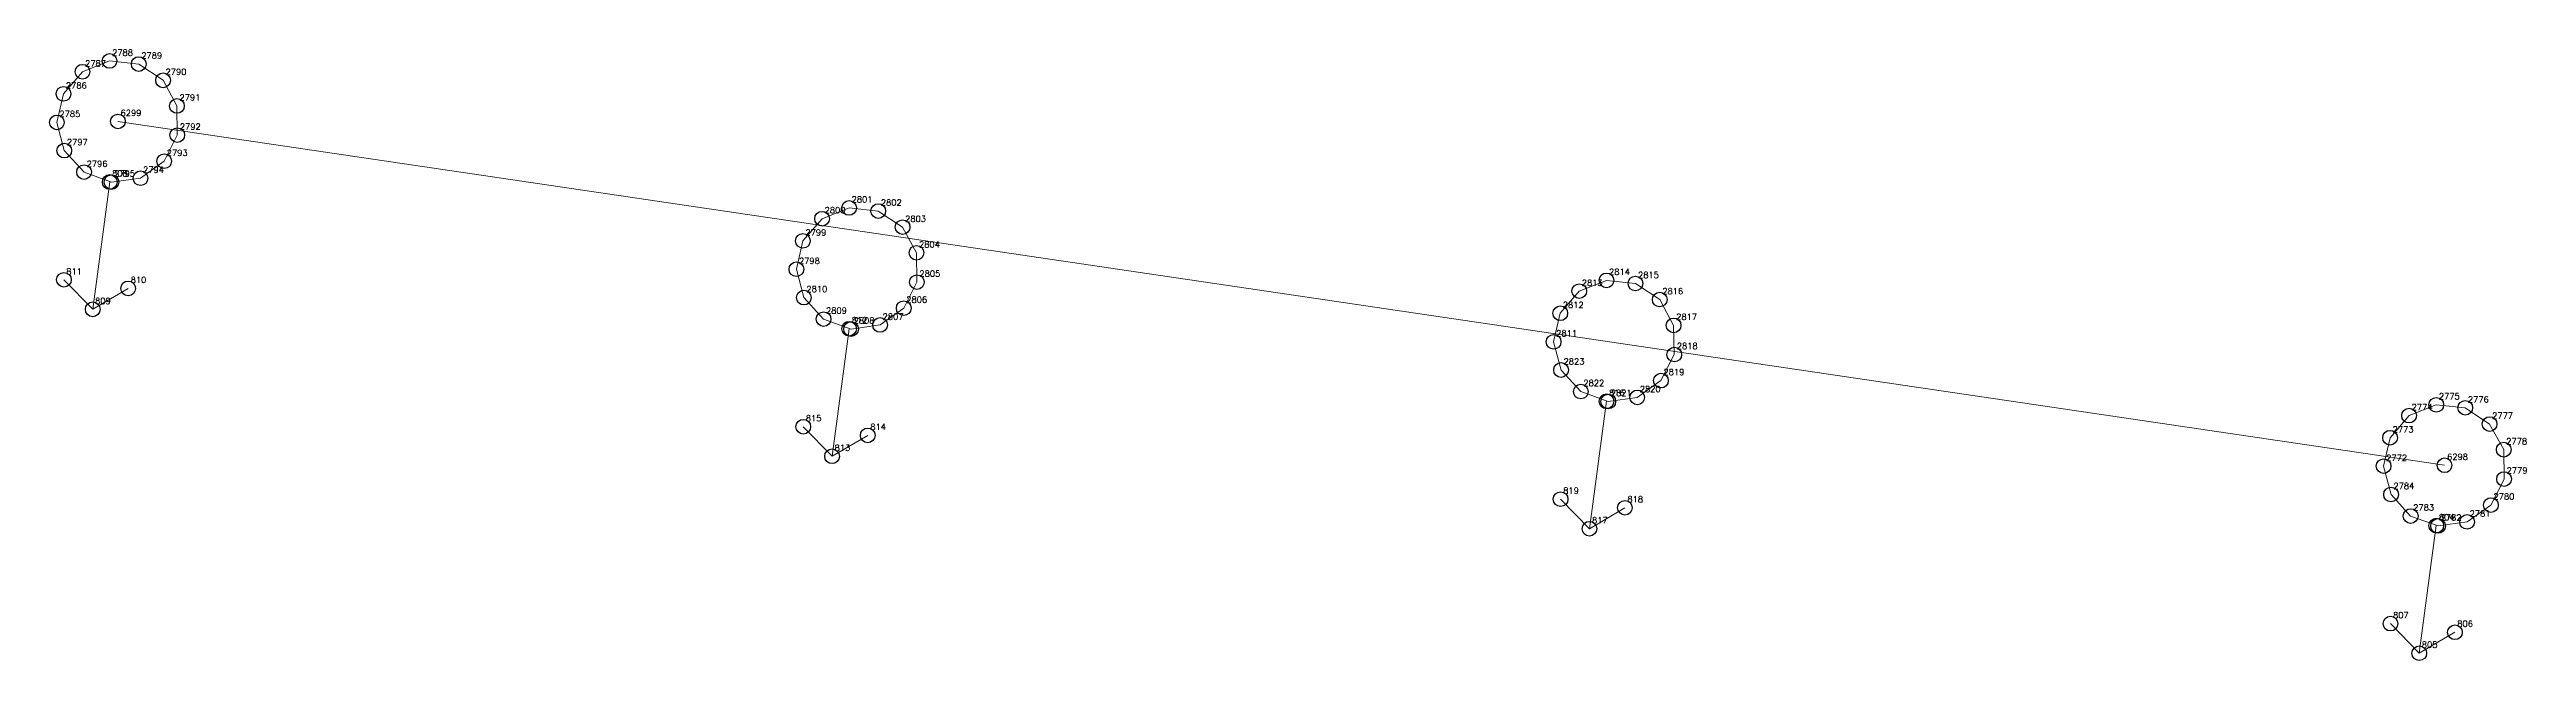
# Model space of a CAD drawing. Extents: x 1391501 to 1398271, y 354915 to 360782.
# Drawn here: x 1394981.7 to 1395108.2, y 359582.5 to 359613.7 of the extents above; entities that cross this region are included whole.
import ezdxf

# ---------------------------------------------------------------- set-up
doc = ezdxf.new("R2010")
doc.units = 0
doc.header["$PDMODE"] = 33
doc.header["$PDSIZE"] = 0.75
doc.layers.add('12 - ценные элементы визуального восприятия территории', color=7, linetype='Continuous')
doc.styles.get("Standard").update_dxf_attribs({"font": 'simplex.shx'})

msp = doc.modelspace()

# ---------------------------------------------------------------- texts
at = {"color": 7}
for s, p in [('2788', (1394984.93, 359613.38)), ('2789', (1394986.42, 359613.23)), ('2786', (1394982.57, 359611.7)), ('2787', (1394983.55, 359612.83)), ('2790', (1394987.66, 359612.4)), ('2791', (1394988.37, 359611.09)), ('2785', (1394982.24, 359610.25)), ('2792', (1394988.39, 359609.6)), ('2797', (1394982.62, 359608.81)), ('2793', (1394987.72, 359608.26)), ('2796', (1394983.63, 359607.7)), ('2795', (1394985.03, 359607.2)), ('2794', (1394986.51, 359607.4)), ('2801', (1395022.69, 359605.88)), ('2802', (1395024.18, 359605.72)), ('2799', (1395020.33, 359604.19)), ('2800', (1395021.31, 359605.33)), ('2803', (1395025.42, 359604.89)), ('2804', (1395026.13, 359603.58)), ('2798', (1395020, 359602.74)), ('2805', (1395026.15, 359602.09)), ('2813', (1395059.97, 359601.62)), ('2814', (1395061.36, 359602.18)), ('2815', (1395062.84, 359602.02)), ('2810', (1395020.38, 359601.3)), ('2806', (1395025.48, 359600.76)), ('2812', (1395059, 359600.49)), ('2816', (1395064.08, 359601.19)), ('2809', (1395021.38, 359600.2)), ('2808', (1395022.79, 359599.69)), ('2807', (1395024.27, 359599.89)), ('2811', (1395058.66, 359599.04)), ('2817', (1395064.79, 359599.88)), ('2818', (1395064.82, 359598.39)), ('2823', (1395059.04, 359597.6)), ('2819', (1395064.14, 359597.06)), ('2822', (1395060.05, 359596.5)), ('2821', (1395061.45, 359595.99)), ('2820', (1395062.93, 359596.19)), ('2774', (1395102.34, 359595.27)), ('2775', (1395103.73, 359595.82)), ('2776', (1395105.21, 359595.66)), ('2773', (1395101.37, 359594.13)), ('2777', (1395106.45, 359594.83)), ('2778', (1395107.17, 359593.52)), ('2772', (1395101.04, 359592.68)), ('2779', (1395107.19, 359592.03)), ('2784', (1395101.41, 359591.24)), ('2780', (1395106.52, 359590.7)), ('2783', (1395102.42, 359590.14)), ('2782', (1395103.82, 359589.63)), ('2781', (1395105.3, 359589.83))]:
    msp.add_text(s, height=0.311, dxfattribs=at).set_placement(p)
at = {"layer": '12 - ценные элементы визуального восприятия территории', "color": 7}
for s, p in [('6299', (1394985.36, 359610.3)), ('808', (1394984.93, 359607.21)), ('811', (1394982.59, 359602.2)), ('810', (1394985.88, 359601.77)), ('809', (1394984.06, 359600.69)), ('812', (1395022.69, 359599.7)), ('816', (1395061.36, 359596)), ('815', (1395020.35, 359594.7)), ('814', (1395023.64, 359594.26)), ('813', (1395021.82, 359593.19)), ('6298', (1395104.15, 359592.73)), ('819', (1395059.02, 359591)), ('818', (1395062.3, 359590.56)), ('817', (1395060.49, 359589.49)), ('804', (1395103.73, 359589.64)), ('807', (1395101.39, 359584.64)), ('806', (1395104.67, 359584.2)), ('805', (1395102.86, 359583.13))]:
    msp.add_text(s, height=0.311, dxfattribs=at).set_placement(p)

# ---------------------------------------------------------------- linework, layer by layer
for p in [(1394984.8, 359613.11), (1394986.29, 359612.95), (1394983.42, 359612.56), (1394987.53, 359612.12), (1394982.45, 359611.43), (1394988.24, 359610.81), (1394982.11, 359609.97), (1394988.26, 359609.32), (1394982.49, 359608.53), (1394987.59, 359607.99), (1394983.5, 359607.43), (1394984.9, 359606.92), (1394986.38, 359607.12), (1395022.56, 359605.6), (1395024.05, 359605.44), (1395021.18, 359605.05), (1395025.29, 359604.62), (1395020.2, 359603.92), (1395026, 359603.31), (1395019.87, 359602.47), (1395026.02, 359601.81), (1395061.23, 359601.9), (1395062.71, 359601.74), (1395020.25, 359601.02), (1395025.35, 359600.48), (1395059.84, 359601.35), (1395063.95, 359600.92), (1395021.26, 359599.92), (1395022.66, 359599.41), (1395024.14, 359599.62), (1395058.87, 359600.22), (1395064.66, 359599.6), (1395058.53, 359598.76), (1395064.69, 359598.11), (1395058.91, 359597.32), (1395064.01, 359596.78), (1395059.92, 359596.22), (1395061.32, 359595.71), (1395062.8, 359595.92), (1395103.6, 359595.54), (1395105.08, 359595.39), (1395102.21, 359594.99), (1395106.32, 359594.56), (1395101.24, 359593.86), (1395107.04, 359593.25), (1395100.91, 359592.41), (1395107.06, 359591.75), (1395101.29, 359590.96), (1395106.39, 359590.42), (1395102.29, 359589.86), (1395103.69, 359589.35), (1395105.17, 359589.56)]:
    msp.add_point(p)
at = {"layer": '12 - ценные элементы визуального восприятия территории', "color": 7, "lineweight": 20}
for points in [[(1394982.11, 359609.97), (1394982.45, 359611.43), (1394983.42, 359612.56), (1394984.8, 359613.11), (1394986.29, 359612.95), (1394987.53, 359612.12), (1394988.24, 359610.81), (1394988.26, 359609.32), (1394987.59, 359607.99), (1394986.38, 359607.12), (1394984.9, 359606.92), (1394983.5, 359607.43), (1394982.49, 359608.53), (1394982.11, 359609.97)], [(1395019.87, 359602.47), (1395020.2, 359603.92), (1395021.18, 359605.05), (1395022.56, 359605.6), (1395024.05, 359605.44), (1395025.29, 359604.62), (1395026, 359603.31), (1395026.02, 359601.81), (1395025.35, 359600.48), (1395024.14, 359599.62), (1395022.66, 359599.41), (1395021.26, 359599.92), (1395020.25, 359601.02), (1395019.87, 359602.47)], [(1395058.53, 359598.76), (1395058.87, 359600.22), (1395059.84, 359601.35), (1395061.23, 359601.9), (1395062.71, 359601.74), (1395063.95, 359600.92), (1395064.66, 359599.6), (1395064.69, 359598.11), (1395064.01, 359596.78), (1395062.8, 359595.92), (1395061.32, 359595.71), (1395059.92, 359596.22), (1395058.91, 359597.32), (1395058.53, 359598.76)], [(1395100.91, 359592.41), (1395101.24, 359593.86), (1395102.21, 359594.99), (1395103.6, 359595.54), (1395105.08, 359595.39), (1395106.32, 359594.56), (1395107.04, 359593.25), (1395107.06, 359591.75), (1395106.39, 359590.42), (1395105.17, 359589.56), (1395103.69, 359589.35), (1395102.29, 359589.86), (1395101.29, 359590.96), (1395100.91, 359592.41)]]:
    msp.add_lwpolyline(points, close=True, dxfattribs=at)
for points in [[(1395104.02, 359592.45), (1394985.23, 359610.02)], [(1394984.81, 359606.93), (1394983.94, 359600.42)], [(1394983.94, 359600.42), (1394982.47, 359601.93)], [(1394983.94, 359600.42), (1394985.75, 359601.49)], [(1395022.56, 359599.43), (1395021.69, 359592.91)], [(1395061.23, 359595.72), (1395060.36, 359589.21)], [(1395021.69, 359592.91), (1395020.22, 359594.42)], [(1395021.69, 359592.91), (1395023.51, 359593.98)], [(1395060.36, 359589.21), (1395058.89, 359590.72)], [(1395060.36, 359589.21), (1395062.17, 359590.28)], [(1395103.6, 359589.37), (1395102.73, 359582.85)], [(1395102.73, 359582.85), (1395101.26, 359584.36)], [(1395102.73, 359582.85), (1395104.55, 359583.92)]]:
    msp.add_lwpolyline(points, dxfattribs=at)
at = {"layer": '12 - ценные элементы визуального восприятия территории'}
for p in [(1394985.23, 359610.02), (1394984.81, 359606.93), (1394982.47, 359601.93), (1394983.94, 359600.42), (1394985.75, 359601.49), (1395022.56, 359599.43), (1395061.23, 359595.72), (1395020.22, 359594.42), (1395023.51, 359593.98), (1395021.69, 359592.91), (1395104.02, 359592.45), (1395058.89, 359590.72), (1395062.17, 359590.28), (1395060.36, 359589.21), (1395103.6, 359589.37), (1395101.26, 359584.36), (1395104.55, 359583.92), (1395102.73, 359582.85)]:
    msp.add_point(p, dxfattribs=at)

msp.set_redraw_order([(e.dxf.handle, doc.entitydb.next_handle()) for e in msp.query("TEXT MTEXT ATTDEF DIMENSION ARC_DIMENSION")])  # texts and dimensions are drawn at this point

doc.saveas('drawing.dxf')
